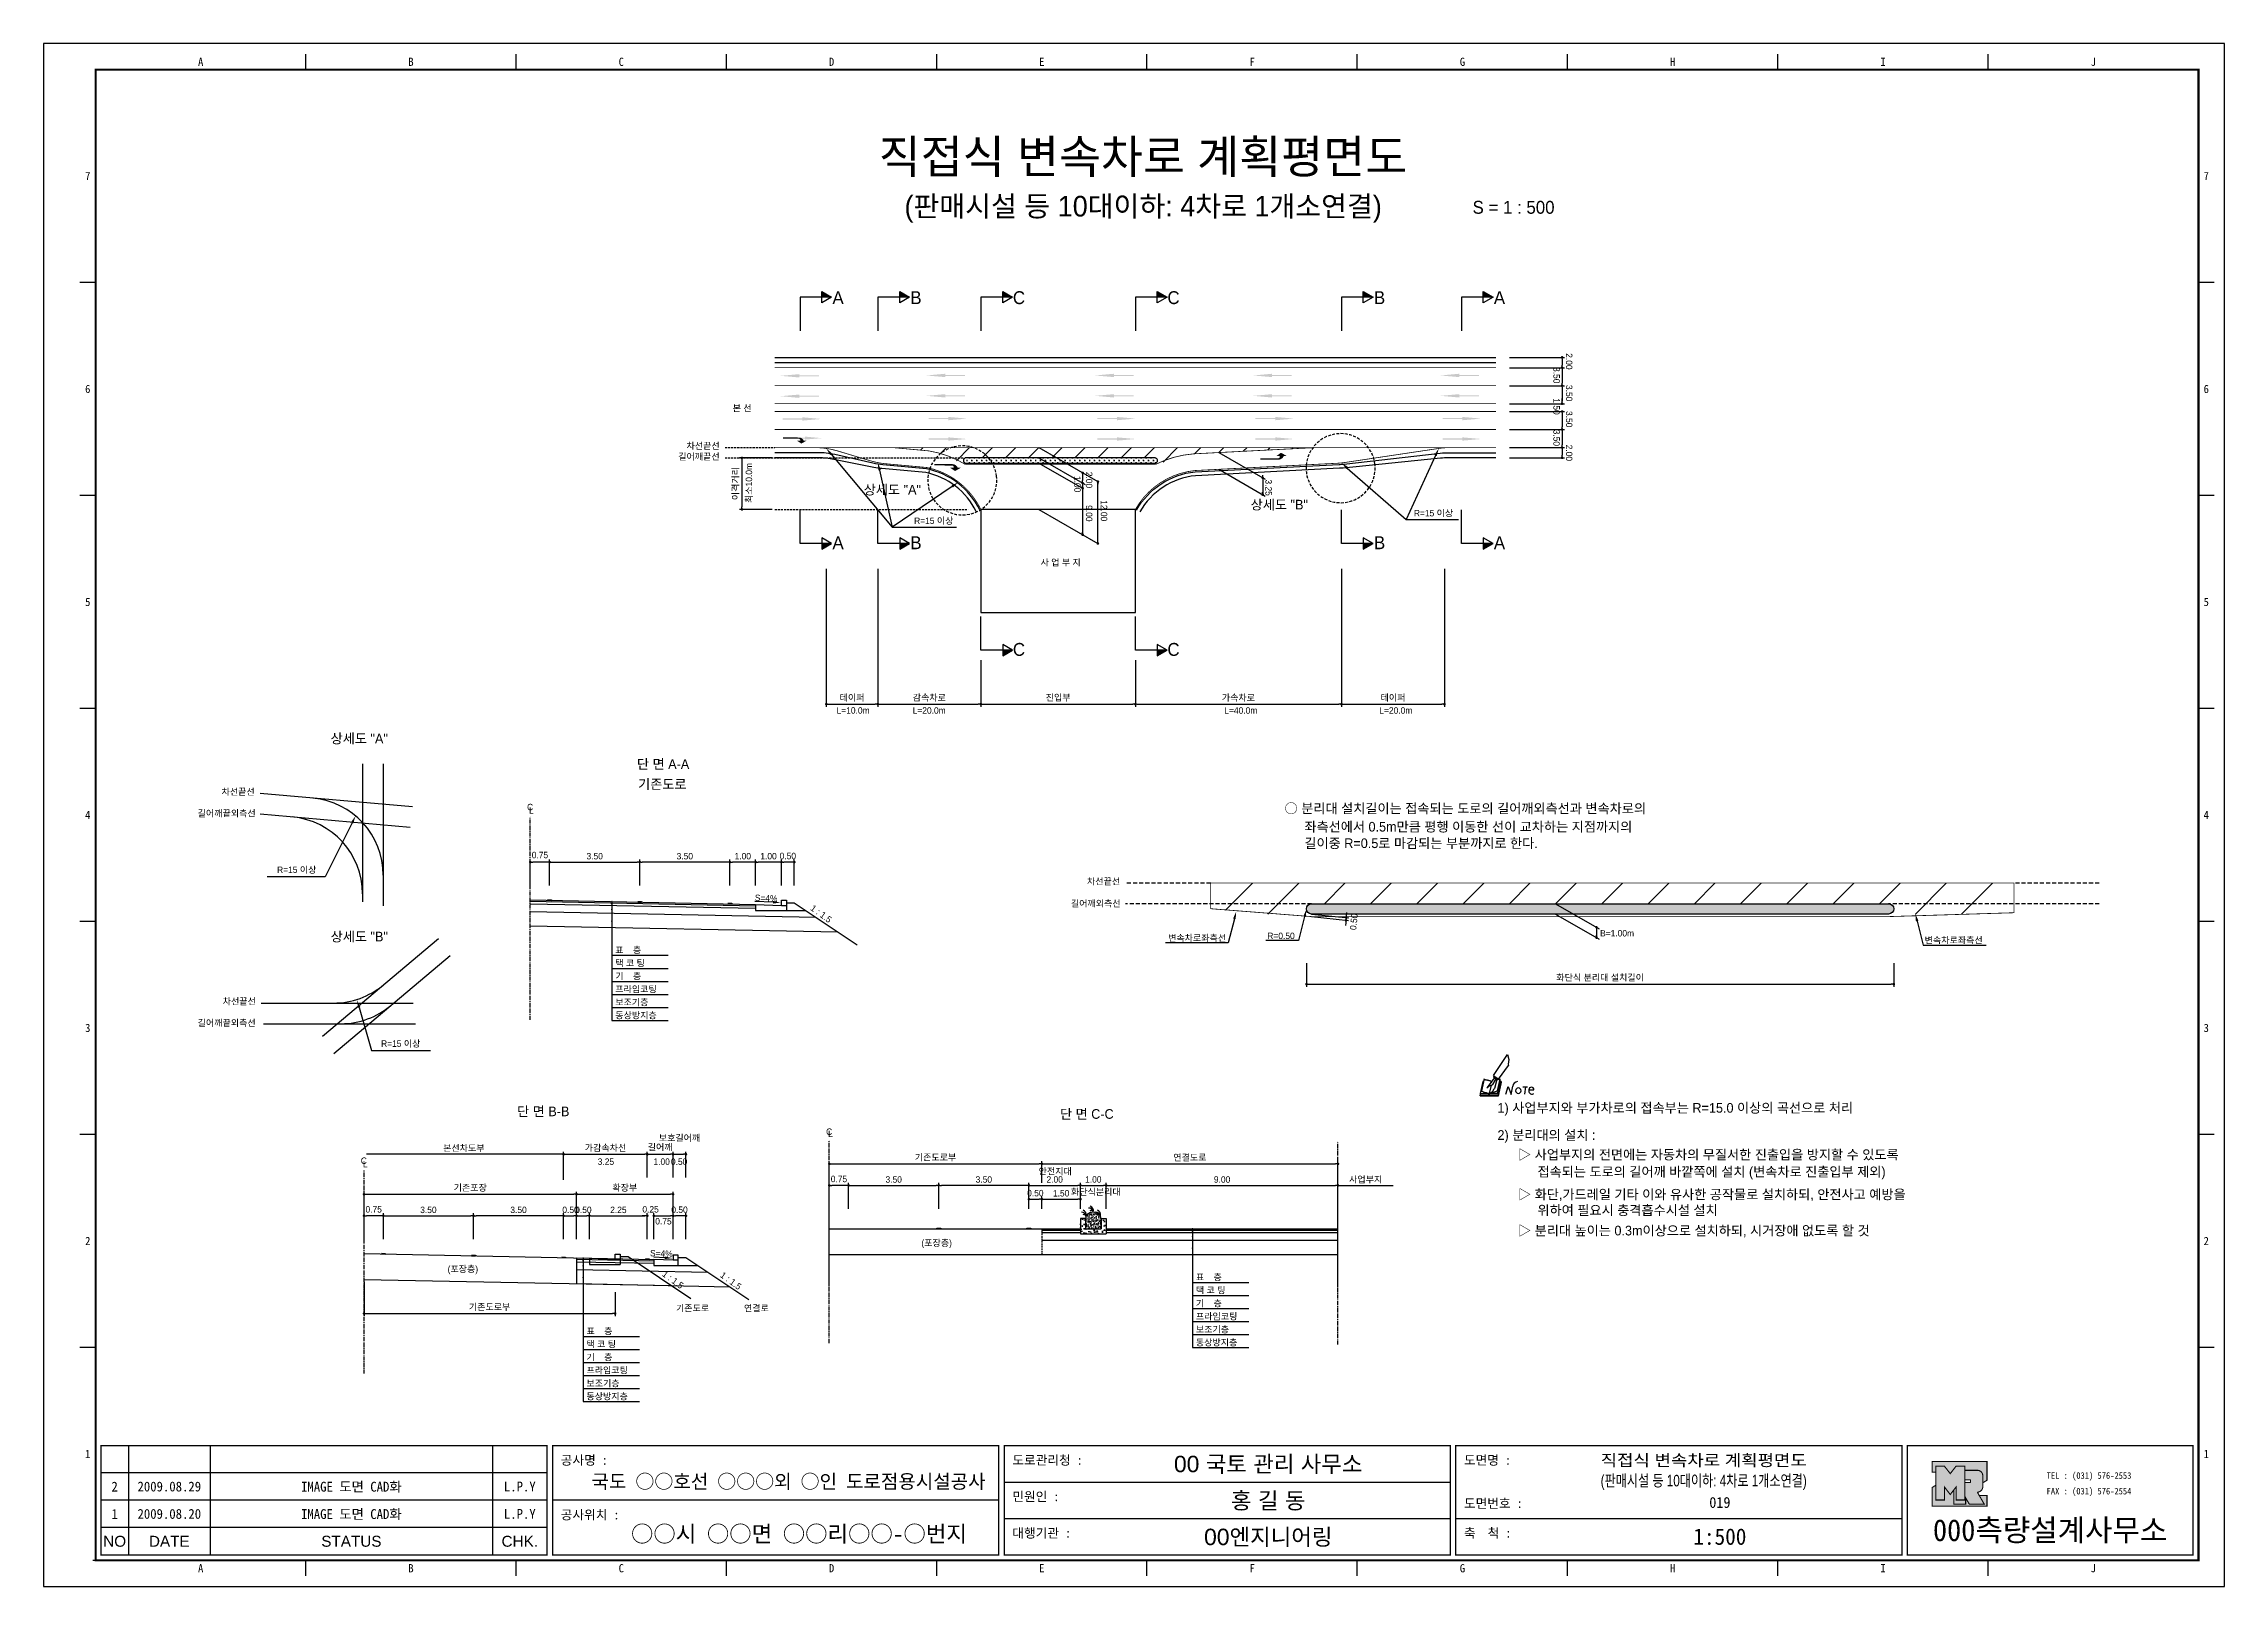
# Model space of a CAD drawing. Header units: millimetres. Extents: x 462 to 886, y -8 to 291.
import ezdxf
from ezdxf.enums import TextEntityAlignment as Align

# ---------------------------------------------------------------- set-up
doc = ezdxf.new("R2010")
doc.units = ezdxf.units.MM
doc.header["$LTSCALE"] = 0.25
doc.linetypes.add('CENTER', pattern=[50.8, 31.75, -6.35, 6.35, -6.35])
doc.linetypes.add('HIDDEN', pattern=[9.525, 6.35, -3.175])
for name, color, linetype in [('CC-GSTR-0004', 4, 'Continuous'), ('CM-LANE-0030', 30, 'Continuous'), ('CZ-DIMT-0002', 7, 'Continuous'), ('CZ-EXST-0002', 22, 'Continuous'), ('CZ-LIN1-0007', 7, 'Continuous'), ('CZ-LIN2-0003', 3, 'Continuous'), ('CZ-LINE-0001', 7, 'Continuous'), ('CZ-TEXT-BOX0', 7, 'Continuous'), ('TITLE', 7, 'Continuous')]:
    doc.layers.add(name, color=color, linetype=linetype)
doc.styles.add('견고딕', font='arial.ttf')
doc.styles.add('돋움', font='')
doc.styles.add('돋음체', font='')
doc.styles.get('돋움').set_extended_font_data('Dotum')
doc.styles.get('돋음체').set_extended_font_data('DotumChe')

msp = doc.modelspace()

# ---------------------------------------------------------------- texts
at = {"layer": 'CZ-DIMT-0002', "style": '돋움'}
for s, height, p in [('A', 2.5, (616.55, 241.91)), ('B', 2.5, (631.67, 241.91)), ('C', 2.5, (651.67, 241.91)), ('C', 2.5, (681.67, 241.91)), ('B', 2.5, (721.67, 241.91)), ('A', 2.5, (744.95, 241.91)), ('본 선', 1.25, (597.93, 220.45)), ('길어깨끝선', 1.25, (589.54, 211.06)), ('차선끝선', 1.25, (590.34, 213.16)), ('상세도 "A"', 1.875, (627.09, 204.64)), ('R=15 이상', 1.25, (635.13, 198.62)), ('상세도 "B"', 1.875, (702.21, 201.74)), ('R=15 이상', 1.25, (732.15, 200.1)), ('A', 2.5, (616.55, 194.35)), ('B', 2.5, (631.67, 194.35)), ('B', 2.5, (721.67, 194.35)), ('A', 2.5, (744.95, 194.35)), ('사 업 부 지', 1.25, (659.76, 190.53)), ('C', 2.5, (651.67, 173.65)), ('C', 2.5, (681.67, 173.65)), ('L=10.0m', 1.25, (619.47, 161.81)), ('L=20.0m', 1.25, (634.24, 161.81)), ('L=40.0m', 1.25, (694.74, 161.81)), ('L=20.0m', 1.25, (724.83, 161.81)), ('차선끝선', 1.25, (500.08, 146.03)), ('길어깨끝외측선', 1.25, (497.85, 141.84)), ('C', 1.25, (556.76, 143.06)), ('L', 1.25, (557.02, 142.4)), ('R=15 이상', 1.25, (511.46, 130.89)), ('차선끝선', 1.25, (668.09, 128.63)), ('차선끝선', 1.25, (500.31, 105.35)), ('길어깨끝외측선', 1.25, (497.85, 101.17)), ('R=15 이상', 1.25, (531.65, 97.15)), ('C', 1.25, (614.81, 80.06)), ('L', 1.25, (615.07, 79.66)), ('C', 1.25, (524.48, 74.43)), ('L', 1.25, (524.74, 73.77))]:
    msp.add_text(s, height=height, dxfattribs=at).set_placement(p, align=Align.MIDDLE_CENTER)
for s, rotation, p in [('2.00', 270, (757.86, 231.13)), ('3.50', 270, (755.42, 228.44)), ('3.50', 270, (757.86, 224.97)), ('1.50', 270, (755.42, 222.38)), ('3.50', 270, (755.42, 216.3)), ('3.50', 270, (757.86, 219.91)), ('2.00', 270, (757.86, 213.38)), ('최소10.0m', 90, (599.87, 202.06))]:
    msp.add_text(s, height=1.25, rotation=rotation, dxfattribs=at).set_placement(p)
for s, p in [('○ 분리대 설치길이는 접속되는 도로의 길어깨외측선과 변속차로의', (703.23, 142.8)), ('좌측선에서 0.5m만큼 평행 이동한 선이 교차하는 지점까지의', (707.08, 139.24)), ('길이중 R=0.5로 마감되는 부분까지로 한다.', (707.08, 136.04)), ('1) 사업부지와 부가차로의 접속부는 R=15.0 이상의 곡선으로 처리', (744.56, 84.68)), ('2) 분리대의 설치 :', (744.56, 79.41)), ('▷ 사업부지의 전면에는 자동차의 무질서한 진출입을 방지할 수 있도록', (748.55, 75.61)), ('접속되는 도로의 길어깨 바깥쪽에 설치 (변속차로 진출입부 제외)', (752.33, 72.29)), ('▷ 화단,가드레일 기타 이와 유사한 공작물로 설치하되, 안전사고 예방을', (748.55, 67.89)), ('위하여 필요시 충격흡수시설 설치', (752.33, 64.82)), ('▷ 분리대 높이는 0.3m이상으로 설치하되, 시거장애 없도록 할 것', (748.55, 60.87))]:
    msp.add_text(s, height=1.875, dxfattribs=at).set_placement(p, align=Align.MIDDLE_LEFT)
for s, rotation, p in [('S=4%', 357.7094, (602.59, 125.38)), ('1 : 1.5', 323.8881, (613.26, 122.35)), ('S=4%', 357.7094, (582.25, 56.42)), ('1 : 1.5', 323.8881, (584.49, 51.33)), ('1 : 1.5', 323.8881, (595.74, 51.13))]:
    msp.add_text(s, height=1.25, rotation=rotation, dxfattribs=at).set_placement(p, align=Align.MIDDLE_CENTER)
for s, p in [('길어깨외측선', (661.74, 123.72)), ('R=0.50', (699.88, 117.44)), ('B=1.00m', (764.49, 117.94)), ('표    층', (573.3, 114.68)), ('변속차로좌측선', (680.62, 117.01)), ('변속차로좌측선', (827.49, 116.59)), ('기    층', (573.3, 109.62)), ('택 코 팅', (573.3, 112.15)), ('프라임코팅', (573.3, 107.09)), ('보조기층', (573.3, 104.55)), ('동상방지층', (573.3, 102.02)), ('3.25', (569.89, 73.62)), ('1.00', (580.71, 73.62)), ('0.50', (584.1, 73.62)), ('안전지대', (655.48, 71.74)), ('화단식분리대', (661.75, 67.76)), ('사업부지', (715.76, 70.17)), ('(포장층)', (632.73, 57.85)), ('(포장층)', (540.75, 52.78)), ('표    층', (686.01, 51.2)), ('기존도로', (585.09, 45.18)), ('연결로', (598.28, 45.18)), ('기    층', (686.01, 46.13)), ('택 코 팅', (686.01, 48.67)), ('프라임코팅', (686.01, 43.6)), ('보조기층', (686.01, 41.07)), ('표    층', (567.7, 40.73)), ('택 코 팅', (567.7, 38.2)), ('동상방지층', (686.01, 38.54)), ('프라임코팅', (567.7, 33.14)), ('기    층', (567.7, 35.67)), ('보조기층', (567.7, 30.61)), ('동상방지층', (567.7, 28.08))]:
    msp.add_text(s, height=1.25, dxfattribs=at).set_placement(p)
at = {"layer": 'CZ-DIMT-0002', "char_height": 1.25, "attachment_point": 5, "style": '돋움'}
for s, insert, rotation in [('\\A1;2.00', (665.28, 206.53), 270), ('1.00', (663.02, 205.72), 270), ('3.25', (700.13, 205.04), 270), ('9.00', (665.28, 200.05), 270), ('12.00', (668.17, 200.56), 270), ('\\A1;0.50', (716.68, 120.79), 84.0289)]:
    msp.add_mtext(s, dxfattribs=dict(at, insert=insert, rotation=rotation))
at = {"layer": 'CZ-DIMT-0002', "insert": (543.9, 76.81), "char_height": 1.25, "attachment_point": 5, "style": '돋움'}
msp.add_mtext('본선차도부', dxfattribs=at)
at = {"layer": 'CZ-LINE-0001', "insert": (596.7, 205.82), "char_height": 1.25, "attachment_point": 5, "rotation": 90, "style": '돋움'}
msp.add_mtext('\\A1;이격거리', dxfattribs=at)
at = {"layer": 'CZ-LINE-0001', "char_height": 1.25, "attachment_point": 5, "style": '돋움'}
for s, insert in [('\\A1;테이퍼', (619.27, 164.23)), ('\\A1;감속차로', (634.27, 164.23)), ('\\A1;진입부', (659.27, 164.23)), ('\\A1;가속차로', (694.27, 164.23)), ('\\A1;테이퍼', (724.27, 164.23)), ('\\A1;0.75', (558.67, 133.74)), ('\\A1;3.50', (569.3, 133.52)), ('\\A1;3.50', (586.8, 133.52)), ('\\A1;1.00', (598.05, 133.52)), ('\\A1;1.00', (603.05, 133.52)), ('\\A1;0.50', (606.8, 133.55)), ('\\A1;화단식 분리대 설치길이', (764.49, 109.9)), ('\\A1;가감속차선', (571.4, 76.86)), ('\\A1;길어깨', (582.02, 76.99)), ('\\A1;보호길어깨', (585.77, 78.78)), ('\\A1;기존도로부', (635.47, 75.01)), ('\\A1;연결도로', (684.85, 75)), ('\\A1;기존포장', (545.15, 69.12)), ('\\A1;확장부', (575.15, 69.12)), ('\\A1;0.75', (616.72, 70.88)), ('\\A1;3.50', (627.35, 70.78)), ('\\A1;3.50', (644.85, 70.78)), ('\\A1;0.50', (654.85, 68.13)), ('\\A1;2.00', (658.6, 70.78)), ('\\A1;1.50', (659.85, 68.1)), ('\\A1;1.00', (666.1, 70.78)), ('\\A1;9.00', (691.1, 70.78)), ('\\A1;0.75', (526.4, 64.99)), ('\\A1;3.50', (537.02, 64.88)), ('\\A1;3.50', (554.52, 64.88)), ('\\A1;0.50', (564.61, 64.89)), ('\\A1;0.50', (567.11, 64.89)), ('\\A1;2.25', (573.9, 64.88)), ('\\A1;0.25', (580.15, 64.99)), ('\\A1;0.50', (585.77, 64.91)), ('\\A1;0.75', (582.65, 62.67)), ('\\A1;기존도로부', (548.9, 45.98))]:
    msp.add_mtext(s, dxfattribs=dict(at, insert=insert))
at = {"layer": 'CZ-TEXT-BOX0', "style": '돋움'}
for s, p in [('상세도 "A"', (523.59, 156.35)), ('단 면 A-A', (582.58, 151.39)), ('기존도로', (582.43, 147.49)), ('상세도 "B"', (523.6, 117.92)), ('단 면 B-B', (559.31, 84)), ('단 면 C-C', (664.84, 83.5))]:
    msp.add_text(s, height=1.875, dxfattribs=at).set_placement(p, align=Align.MIDDLE_CENTER)
at = {"layer": 'TITLE', "color": 3, "linetype": 'Continuous', "style": '돋음체'}
for s, p in [('A', (492.81, 287.68)), ('B', (533.64, 287.68)), ('C', (574.46, 287.68)), ('D', (615.29, 287.68)), ('E', (656.11, 287.68)), ('F', (696.93, 287.68)), ('G', (737.76, 287.68)), ('H', (778.58, 287.68)), ('I', (819.41, 287.68)), ('J', (860.23, 287.68)), ('7', (470.89, 265.51)), ('7', (882.16, 265.51)), ('6', (470.89, 224.18)), ('6', (882.16, 224.18)), ('5', (470.89, 182.85)), ('5', (882.16, 182.85)), ('4', (470.89, 141.52)), ('4', (882.16, 141.52)), ('3', (470.89, 100.19)), ('3', (882.16, 100.19)), ('2', (470.89, 58.86)), ('2', (882.16, 58.86)), ('1', (470.89, 17.53)), ('1', (882.16, 17.53)), ('A', (492.81, -4.65)), ('B', (533.64, -4.65)), ('C', (574.46, -4.65)), ('D', (615.29, -4.65)), ('E', (656.11, -4.65)), ('F', (696.93, -4.65)), ('G', (737.76, -4.65)), ('H', (778.58, -4.65)), ('I', (819.41, -4.65)), ('J', (860.23, -4.65))]:
    msp.add_text(s, height=1.59, dxfattribs=at).set_placement(p, align=Align.MIDDLE)
at = {"layer": 'TITLE', "style": '돋움'}
for s, height, p in [('직접식 변속차로 계획평면도', 6.5, (675.74, 269.29)), ('(판매시설 등 10대이하: 4차로 1개소연결)', 4, (675.78, 259.66))]:
    msp.add_text(s, height=height, dxfattribs=at).set_placement(p, align=Align.MIDDLE_CENTER)
msp.add_text('S = 1 : 500', height=2.5, dxfattribs=at).set_placement((739.73, 259.44), align=Align.MIDDLE_LEFT)
at = {"layer": 'TITLE', "style": '돋음체'}
for s, p in [('공사명 : ', (562.72, 15.43)), ('도로관리청 :', (650.39, 15.43)), ('도면명 :', (738.06, 15.43)), ('민원인 :', (650.39, 8.36)), ('도면번호 :', (738.06, 7.04)), ('공사위치 :', (562.72, 4.82)), ('대행기관 :', (650.39, 1.28)), ('축  척 :', (738.06, 1.28))]:
    msp.add_text(s, height=1.804, dxfattribs=at).set_placement(p)
at = {"layer": 'TITLE', "color": 7, "linetype": 'Continuous'}
for s, height, style, p in [('00 국토 관리 사무소', 3.1832, '견고딕', (700.06, 15.61)), ('국도 ○○호선 ○○○외 ○인 도로점용시설공사', 2.7, '돋음체', (606.94, 12.22)), ('홍 길 동', 3.183, '견고딕', (700.06, 8.53)), ('○○시 ○○면 ○○리○○-○번지', 3.1832, '돋음체', (608.96, 2.06)), ('00엔지니어링', 3.183, '견고딕', (700.06, 1.46))]:
    msp.add_text(s, height=height, dxfattribs=dict(at, style=style)).set_placement(p, align=Align.MIDDLE)
at = {"layer": 'TITLE', "style": '돋움'}
for s, width, p, p2 in [('직접식 변속차로 계획평면도', 1.010039, (764.6, 15.18), (804.6, 15.18)), ('(판매시설 등 10대이하: 4차로 1개소연결)', 0.682123, (764.6, 11.23), (804.6, 11.23))]:
    msp.add_text(s, height=2.25, dxfattribs=dict(at, width=width)).set_placement(p, p2, align=Align.FIT)
at = {"layer": 'TITLE', "color": 180, "style": '돋음체'}
for s, p in [('TEL : (031) 576-2553', (851.17, 12.7)), ('FAX : (031) 576-2554', (851.17, 9.67))]:
    msp.add_text(s, height=1.2733, dxfattribs=at).set_placement(p)
at = {"layer": 'TITLE', "color": 1, "linetype": 'Continuous', "style": '돋음체'}
msp.add_text('2', height=1.91, dxfattribs=at).set_placement((476.11, 11.19), align=Align.MIDDLE)
at = {"layer": 'TITLE', "linetype": 'Continuous'}
for s, height, style, p in [('2009.08.29', 1.91, '돋음체', (486.72, 11.19)), ('L.P.Y', 1.91, '돋음체', (554.76, 11.19)), ('019', 2.122, '돋음체', (787.74, 8.1)), ('1', 1.91, '돋음체', (476.11, 5.88)), ('2009.08.20', 1.91, '돋음체', (486.72, 5.88)), ('L.P.Y', 1.91, '돋음체', (554.76, 5.88)), ('NO', 2.122, '견고딕', (476.11, 0.58)), ('DATE', 2.122, '견고딕', (486.72, 0.58)), ('STATUS', 2.122, '견고딕', (522.07, 0.58)), ('CHK.', 2.122, '견고딕', (554.76, 0.58)), ('1:500', 3.183, '돋음체', (787.74, 1.46))]:
    msp.add_text(s, height=height, dxfattribs=dict(at, style=style)).set_placement(p, align=Align.MIDDLE)
at = {"layer": 'TITLE', "style": '돋음체'}
for p in [(522.07, 11.19), (522.07, 5.88)]:
    msp.add_text('IMAGE 도면 CAD화', height=1.9099, dxfattribs=at).set_placement(p, align=Align.MIDDLE)
at = {"layer": 'TITLE', "color": 180, "style": '돋음체'}
msp.add_text('000측량설계사무소', height=4.244, dxfattribs=at).set_placement((851.86, 0.61), align=Align.CENTER)

# ---------------------------------------------------------------- blocks, each defined once
blk = doc.blocks.new('note')
for p, q in [((0.85, 3.5), (3.53, 7.57)), ((1.8, 2.79), (3.74, 5.46)), ((3.53, 7.57), (3.8, 6.64)), ((3.8, 6.64), (3.69, 5.72)), ((3.69, 5.72), (3.74, 5.46)), ((-1.24, 2.36), (-1.77, 0)), ((-1.77, 0), (1.77, 0)), ((-1.77, 0), (-1.77, -0.3)), ((-1.53, 0.52), (-1.55, 0.54)), ((-1.01, 2.9), (-1.53, 0.52)), ((-1.48, 0.48), (-1.53, 0.52)), ((-1.43, 0.44), (-1.48, 0.48)), ((-1.38, 0.41), (-1.43, 0.44)), ((-1.33, 0.4), (-1.38, 0.41)), ((-1.27, 0.37), (-1.33, 0.4)), ((-1.22, 0.35), (-1.27, 0.37)), ((-1.13, 2.36), (-1.24, 2.36)), ((-1.17, 0.33), (-1.22, 0.35)), ((-1.12, 0.32), (-1.17, 0.33)), ((-1.02, 0.25), (-1.12, 0.32)), ((-0.97, 0.22), (-1.02, 0.25)), ((-1, 2.9), (-1.01, 2.9)), ((-0.98, 2.85), (-1, 2.9)), ((-0.95, 2.8), (-0.98, 2.85)), ((-0.93, 0.21), (-0.97, 0.22)), ((-0.9, 2.75), (-0.95, 2.8)), ((-0.88, 0.19), (-0.93, 0.21)), ((-0.85, 2.72), (-0.9, 2.75)), ((-0.8, 0.18), (-0.88, 0.19)), ((-0.79, 2.69), (-0.85, 2.72)), ((-0.75, 0.17), (-0.8, 0.18)), ((-0.74, 2.68), (-0.79, 2.69)), ((-0.7, 0.16), (-0.75, 0.17)), ((-0.69, 2.65), (-0.74, 2.68)), ((-0.64, 0.15), (-0.7, 0.16)), ((-0.64, 2.65), (-0.69, 2.65)), ((-0.59, 2.63), (-0.64, 2.65)), ((-0.58, 0.14), (-0.64, 0.15)), ((-0.54, 2.62), (-0.59, 2.63)), ((-0.53, 0.13), (-0.58, 0.14)), ((-0.48, 2.61), (-0.54, 2.62)), ((-0.48, 0.12), (-0.53, 0.13)), ((-0.43, 2.61), (-0.48, 2.61)), ((-0.43, 0.11), (-0.48, 0.12)), ((0.75, 2.77), (-0.46, 1.16)), ((0.37, 2.24), (-0.46, 1.16)), ((-0.46, 1.16), (-0.08, 1.47)), ((-0.38, 2.59), (-0.43, 2.61)), ((-0.38, 0.08), (-0.43, 0.11)), ((-0.33, 2.59), (-0.38, 2.59)), ((-0.29, 0.06), (-0.38, 0.08)), ((-0.27, 2.58), (-0.33, 2.59)), ((-0.23, 0.05), (-0.29, 0.06)), ((-0.22, 2.57), (-0.27, 2.58)), ((-0.16, 0.04), (-0.23, 0.05)), ((-0.17, 2.56), (-0.22, 2.57)), ((-0.12, 2.55), (-0.17, 2.56)), ((-0.11, 0.03), (-0.16, 0.04)), ((-0.07, 2.53), (-0.12, 2.55)), ((-0.04, 0.02), (-0.11, 0.03)), ((-0.08, 1.47), (0.72, 1.75)), ((-0.01, 2.51), (-0.07, 2.53)), ((-0.05, -0.3), (-0.05, 0)), ((0, 0), (-0.04, 0.02)), ((0.04, 2.5), (-0.01, 2.51)), ((0.37, 1.63), (0, 0)), ((0, 0), (1.6, 0.53)), ((0, 0), (1.65, 0.18)), ((0, 0.01), (0.06, 0.04)), ((0, -0.3), (0, 0)), ((0.09, 2.48), (0.04, 2.5)), ((0.05, -0.3), (0.05, 0)), ((0.06, 0.04), (0.11, 0.07)), ((0.14, 2.48), (0.09, 2.48)), ((0.11, 0.07), (0.16, 0.09)), ((0.2, 2.47), (0.14, 2.48)), ((0.16, 0.09), (0.21, 0.12)), ((0.26, 2.43), (0.18, 2.46)), ((0.21, 0.12), (0.27, 0.14)), ((0.34, 2.4), (0.26, 2.43)), ((0.27, 0.14), (0.36, 0.19)), ((0.45, 2.37), (0.34, 2.4)), ((0.36, 0.19), (0.41, 0.22)), ((0.41, 0.22), (0.46, 0.27)), ((0.46, 0.27), (0.51, 0.3)), ((0.51, 0.3), (0.56, 0.34)), ((0.56, 0.34), (0.6, 0.4)), ((0.6, 0.4), (0.64, 0.45)), ((0.64, 0.45), (0.67, 0.51)), ((0.67, 0.51), (0.74, 0.58)), ((0.72, 1.75), (1.16, 2.53)), ((0.74, 0.58), (0.79, 0.63)), ((1, 3.1), (0.75, 2.77)), ((0.79, 0.63), (0.83, 0.68)), ((0.83, 0.68), (0.86, 0.73)), ((0.85, 3.5), (1.8, 2.79)), ((1, 3.4), (0.85, 3.21)), ((0.85, 3.21), (1.52, 2.71)), ((0.86, 0.73), (0.89, 0.79)), ((0.89, 0.84), (0.92, 0.89)), ((0.89, 0.79), (0.89, 0.84)), ((0.92, 0.89), (0.96, 0.95)), ((0.96, 0.95), (1.01, 0.97)), ((1.47, 2.74), (1.01, 0.97)), ((1.16, 2.53), (1.37, 2.82)), ((2.13, 2.84), (1.44, 2.63)), ((1.52, 2.71), (1.66, 2.9)), ((1.6, 0.53), (2.13, 2.84)), ((1.65, 0.18), (2.19, 2.48)), ((1.77, 0), (2.3, 2.36)), ((1.77, -0.3), (2.3, 2.07)), ((1.77, -0.38), (2.3, 1.99)), ((1.77, -0.44), (2.3, 1.93)), ((1.77, 0), (1.77, -0.3)), ((2.19, 2.48), (2.04, 2.47)), ((2.3, 2.36), (2.16, 2.36)), ((2.3, 2.36), (2.3, 2.07)), ((3.21, -0.08), (3.68, 1.4)), ((3.68, 1.4), (4.26, -0.14)), ((4.26, -0.14), (4.56, 1.44)), ((6.55, 1.34), (7.46, 1.34)), ((7.01, 1.34), (6.87, -0.11)), ((7.71, 0.77), (7.71, 0.55)), ((7.71, 0.77), (8.67, 0.77)), ((-1.77, -0.3), (1.77, -0.3)), ((-1.77, -0.43), (-1.77, -0.3)), ((-1.77, -0.37), (1.77, -0.37)), ((-1.77, -0.43), (1.77, -0.43))]:
    blk.add_line(p, q)
for centre, major_axis, start_param, end_param in [((0.4, 2.31), (0.0702, 0.0702), 3.283946, 6.425539), ((5.68, 1.23), (-0.806, 0.806), -0.591174, 0.597824), ((5.66, 0.58), (-0.378, 0.378), 3.926991, 10.210176), ((8.3, 0.49), (0.422, 0.422), 2.265602, 4.634911), ((8.19, 0.77), (-0.342, 0.342), 3.926991, 7.068583)]:
    blk.add_ellipse(centre, major_axis=major_axis, ratio=1, start_param=start_param, end_param=end_param)
blk = doc.blocks.new('_Dot')
at = {"color": 0, "linetype": 'ByBlock', "lineweight": -2}
blk.add_line((-0.5, 0), (-1, 0), dxfattribs=at)
at = {"color": 0, "linetype": 'ByBlock', "const_width": 0.5}
blk.add_lwpolyline([(-0.25, 0, 1), (0.25, 0, 1)], format="xyb", close=True, dxfattribs=at)

# ---------------------------------------------------------------- hatches: boundary and pattern name
at = {"layer": 'CM-LANE-0030'}
h = msp.add_hatch(dxfattribs=at)
h.set_pattern_fill('ANSI31', color=256, style=0)
h.set_pattern_definition([(45, (528.5902, -372.115), (-2.245064, 2.245064), [])])
h.paths.add_polyline_path([(678.09, 210.82, -0.776608), (678.33, 209.88, 0.001693), (678.22, 209.82), (679.3, 209.82, -0.090294), (685.59, 211.6), (709.34, 212.82), (627.14, 212.82), (634.2, 212.17, -0.09034), (640.3, 209.82), (641.23, 209.82, 0.001985), (641.1, 209.9, -0.744307), (641.38, 210.82)])
at = {"layer": 'CZ-EXST-0002'}
h = msp.add_hatch(dxfattribs=at)
h.set_pattern_fill('AR-SAND', color=256, scale=0.01, style=0)
h.set_pattern_definition([(37.5, (-444.51867, 3544.07884), (-0.016000313, 0.489413237), [0, -0.38608, 0, -0.4318, 0, -0.41275]), (7.5, (-444.5187, 3544.07884), (0.44952328, 0.7168251), [0, -0.20828, 0, -0.34798, 0, -0.13335]), (327.5, (-444.8311, 3544.07884), (0.79099237, 0.001437185), [0, -0.127, 0, -0.4572, 0, -0.5969]), (317.5, (-444.8311, 3544.07884), (0.76355645, 0.22292932), [0, -0.0635, 0, -0.29972, 0, -0.3429])])
edge = h.paths.add_edge_path()
edge.add_ellipse((666.1, 63.23), major_axis=(-1.5, 0), ratio=0.829212, start_angle=180, end_angle=360)
edge.add_line((664.6, 63.23), (664.6, 61.23))
edge.add_line((664.6, 61.23), (667.6, 61.23))
edge.add_line((667.6, 61.23), (667.6, 63.23))
h = msp.add_hatch(dxfattribs=at)
h.set_pattern_fill('AR-CONC', color=256, scale=0.01, style=0)
h.set_pattern_definition([(50, (-444.5187, 3544.0788), (1.8218467, -0.15939086), [0.1905, -2.0955]), (355, (-444.5187, 3544.0788), (-0.3524283, 1.9105664), [0.1524, -1.6764]), (100.451, (-444.3668, 3544.0656), (1.469425, 1.7511669), [0.1619, -1.7809]), (46.1842, (-444.5187, 3544.5868), (2.7107904, -0.4204233), [0.28575, -3.14325]), (96.6356, (-444.2928, 3544.5518), (2.3740423, 2.4742556), [0.24285, -2.67135]), (351.184, (-444.5187, 3544.5868), (2.374046, 2.4742512), [0.2286, -2.5146]), (21, (-444.2647, 3544.4598), (1.5161488, -1.0226552), [0.1905, -2.0955]), (326, (-444.2647, 3544.4598), (0.6180203, 1.8418797), [0.1524, -1.6764]), (71.4514, (-444.1383, 3544.3746), (2.1341649, 0.8192286), [0.1619, -1.7809]), (37.5, (-444.5187, 3544.07884), (0.03088603, 0.84555039), [0, -1.65608, 0, -1.7018, 0, -1.68275]), (7.5, (-444.5187, 3544.0788), (0.66819663, 1.00180575), [0, -0.97028, 0, -1.61798, 0, -0.64135]), (327.5, (-445.0851, 3544.07884), (1.35590595, -0.05728744), [0, -0.635, 0, -1.9812, 0, -2.6289]), (317.5, (-445.3391, 3544.0788), (1.4812918, 0.2542649), [0, -0.8255, 0, -1.31572, 0, -1.8669])])
h.paths.add_polyline_path([(668.6, 60.23), (668.6, 63.23), (667.6, 63.23), (667.6, 61.23), (664.6, 61.23), (664.6, 63.23), (663.6, 63.23), (663.6, 60.23)])
at = {"layer": 'CZ-LIN1-0007'}
for points in [[(609.03, 227.07), (609.03, 226.85), (612.85, 226.85), (612.85, 226.64), (609.03, 226.64), (609.03, 226.42), (605.38, 226.74)], [(637.35, 227.14), (637.35, 226.92), (641.17, 226.92), (641.17, 226.71), (637.35, 226.71), (637.35, 226.49), (633.7, 226.81)], [(670.1, 227.14), (670.1, 226.92), (673.92, 226.92), (673.92, 226.71), (670.1, 226.71), (670.1, 226.49), (666.45, 226.81)], [(700.8, 227.14), (700.8, 226.92), (704.62, 226.92), (704.62, 226.71), (700.8, 226.71), (700.8, 226.49), (697.15, 226.81)], [(737.13, 227.14), (737.13, 226.92), (740.95, 226.92), (740.95, 226.71), (737.13, 226.71), (737.13, 226.49), (733.48, 226.81)], [(609.03, 223.11), (609.03, 222.89), (612.85, 222.89), (612.85, 222.68), (609.03, 222.68), (609.03, 222.46), (605.38, 222.79)], [(637.35, 223.18), (637.35, 222.96), (641.17, 222.96), (641.17, 222.75), (637.35, 222.75), (637.35, 222.53), (633.7, 222.86)], [(670.1, 223.18), (670.1, 222.96), (673.92, 222.96), (673.92, 222.75), (670.1, 222.75), (670.1, 222.53), (666.45, 222.86)], [(700.8, 223.18), (700.8, 222.96), (704.62, 222.96), (704.62, 222.75), (700.8, 222.75), (700.8, 222.53), (697.15, 222.86)], [(737.13, 223.18), (737.13, 222.96), (740.95, 222.96), (740.95, 222.75), (737.13, 222.75), (737.13, 222.53), (733.48, 222.86)], [(609.63, 218.69), (609.63, 218.48), (605.81, 218.48), (605.81, 218.26), (609.63, 218.26), (609.63, 218.05), (613.28, 218.37)], [(637.95, 218.76), (637.95, 218.55), (634.13, 218.55), (634.13, 218.33), (637.95, 218.33), (637.95, 218.12), (641.6, 218.44)], [(670.7, 218.76), (670.7, 218.55), (666.88, 218.55), (666.88, 218.33), (670.7, 218.33), (670.7, 218.12), (674.35, 218.44)], [(701.41, 218.76), (701.41, 218.55), (697.58, 218.55), (697.58, 218.33), (701.41, 218.33), (701.41, 218.12), (705.06, 218.44)], [(737.74, 218.76), (737.74, 218.55), (733.91, 218.55), (733.91, 218.33), (737.74, 218.33), (737.74, 218.12), (741.39, 218.44)], [(608.99, 214.77, -0.267976), (609.9, 214.16), (610.45, 214.17), (609.42, 213.59), (608.59, 214.16), (609.2, 214.16, 0.504994), (608.93, 214.53), (605.88, 214.55), (605.88, 214.79)], [(610.12, 214.94), (610.12, 214.75), (606.69, 214.75), (606.69, 214.56), (610.12, 214.56), (610.12, 214.37), (613.39, 214.65)], [(637.95, 214.8), (637.95, 214.59), (634.13, 214.59), (634.13, 214.37), (637.95, 214.37), (637.95, 214.16), (641.6, 214.48)], [(670.7, 214.8), (670.7, 214.59), (666.88, 214.59), (666.88, 214.37), (670.7, 214.37), (670.7, 214.16), (674.35, 214.48)], [(701.41, 214.8), (701.41, 214.59), (697.58, 214.59), (697.58, 214.37), (701.41, 214.37), (701.41, 214.16), (705.06, 214.48)], [(702.05, 210.46, 0.267976), (703.08, 211.15), (703.71, 211.15), (702.54, 211.81), (701.6, 211.16), (702.29, 211.15, -0.504994), (701.98, 210.74), (698.52, 210.72), (698.52, 210.44)], [(737.74, 214.8), (737.74, 214.59), (733.91, 214.59), (733.91, 214.37), (737.74, 214.37), (737.74, 214.16), (741.39, 214.48)], [(638.76, 209.61, -0.267976), (639.79, 208.92), (640.42, 208.92), (639.25, 208.26), (638.31, 208.91), (639, 208.92, 0.504994), (638.69, 209.33), (635.23, 209.35), (635.23, 209.63)], [(560.92, 124.95), (560.92, 125.08), (560.17, 125.09), (560.17, 124.97)], [(578.42, 124.6), (578.42, 124.73), (577.67, 124.74), (577.67, 124.62)], [(595.92, 124.25), (595.92, 124.38), (595.17, 124.39), (595.17, 124.27)], [(636.47, 61.23), (636.47, 61.36), (635.72, 61.36), (635.72, 61.23)], [(653.97, 61.23), (653.97, 61.36), (653.22, 61.36), (653.22, 61.23)], [(528.65, 56.32), (528.65, 56.44), (527.9, 56.46), (527.9, 56.33)], [(546.15, 55.97), (546.15, 56.09), (545.4, 56.11), (545.4, 55.98)], [(563.65, 55.62), (563.65, 55.74), (562.9, 55.76), (562.9, 55.63)], [(579.9, 55.29), (579.9, 55.42), (579.15, 55.43), (579.15, 55.31)]]:
    msp.add_hatch(color=256, dxfattribs=at).paths.add_polyline_path(points)
at = {"layer": 'CZ-LIN2-0003'}
h = msp.add_hatch(dxfattribs=at)
h.set_pattern_fill('CROSS', color=256, scale=0.075, style=0)
h.set_pattern_definition([(0, (528.59023, -372.1151), (0.47625, 0.47625), [0.238125, -0.714375]), (90, (528.7093, -372.23415), (-0.47625, 0.47625), [0.238125, -0.714375])])
h.paths.add_polyline_path([(641.38, 210.82, 1), (641.38, 209.82), (678.09, 209.82, 1), (678.09, 210.82)])
h = msp.add_hatch(dxfattribs=at)
h.set_pattern_fill('CROSS', color=256, scale=0.15, style=0)
h.set_pattern_definition([(0, (395.8359, 608.4253), (0.9525, 0.9525), [0.47625, -1.42875]), (90, (396.0741, 608.1872), (-0.9525, 0.9525), [0.47625, -1.42875])])
h.paths.add_polyline_path([(820.5, 124.3), (708.48, 124.3, 1), (708.48, 122.3), (820.5, 122.3, 1)])
at = {"layer": 'CZ-LINE-0001'}
for points in [[(613.4, 243.09), (613.4, 241.99), (615.3, 241.99)], [(628.51, 243.09), (628.51, 241.99), (630.42, 241.99)], [(648.51, 243.09), (648.51, 241.99), (650.42, 241.99)], [(678.51, 243.09), (678.51, 241.99), (680.42, 241.99)], [(718.51, 243.09), (718.51, 241.99), (720.42, 241.99)], [(741.79, 243.09), (741.79, 241.99), (743.7, 241.99)], [(615.3, 194.21), (613.4, 194.21), (613.4, 193.12)], [(630.42, 194.21), (628.51, 194.21), (628.51, 193.12)], [(720.42, 194.21), (718.51, 194.21), (718.51, 193.12)], [(743.7, 194.21), (741.79, 194.21), (741.79, 193.12)], [(650.42, 173.52), (648.51, 173.52), (648.51, 172.42)], [(680.42, 173.52), (678.51, 173.52), (678.51, 172.42)]]:
    msp.add_hatch(color=256, dxfattribs=at).paths.add_polyline_path(points)
at = {"layer": 'TITLE', "ltscale": 150}
h = msp.add_hatch(color=8, dxfattribs=at)
edge = h.paths.add_edge_path()
edge.add_line((839.6, 16.06), (828.93, 16.06))
edge.add_line((828.93, 16.06), (828.93, 13.98))
edge.add_line((828.93, 13.98), (829.64, 13.98))
edge.add_line((829.64, 13.98), (829.64, 15.15))
edge.add_line((829.64, 15.15), (831.33, 15.15))
edge.add_line((831.33, 15.15), (832.46, 13.7))
edge.add_line((832.46, 13.7), (833.59, 15.15))
edge.add_line((833.59, 15.15), (835.28, 15.15))
edge.add_line((835.28, 15.15), (835.28, 14.35))
edge.add_line((835.28, 14.35), (837.72, 14.35))
edge.add_arc((837.72, 13.29), 1.07, 0, 90, ccw=False)
edge.add_line((838.78, 13.29), (838.78, 11.92))
edge.add_line((838.78, 11.92), (839.6, 12.43))
edge.add_line((839.6, 12.43), (839.6, 16.06))
h.paths.add_polyline_path([(833.14, 10.53), (832.46, 9.65), (831.33, 11.11), (831.33, 8.59), (829.64, 8.59), (829.64, 11.44), (828.93, 11), (828.93, 7.37), (839.6, 7.37), (839.6, 9.45), (838.1, 9.45), (839.05, 7.8), (836.15, 7.8), (835.45, 9.01), (835.45, 7.8), (833.14, 7.8)])
msp.add_hatch(color=5, dxfattribs=at).paths.add_polyline_path([(835.28, 15.15), (833.59, 15.15), (832.46, 13.7), (831.33, 15.15), (829.64, 15.15), (829.64, 8.59), (831.33, 8.59), (831.33, 11.11), (832.46, 9.65), (833.59, 11.11), (833.59, 8.59), (835.28, 8.59)])
h = msp.add_hatch(color=161, dxfattribs=at)
edge = h.paths.add_edge_path()
edge.add_arc((837.72, 13.29), 1.07, 360, 450)
edge.add_line((837.72, 14.35), (835.28, 14.35))
edge.add_line((835.28, 14.35), (835.28, 12.5))
edge.add_line((835.28, 12.5), (836.27, 12.5))
edge.add_arc((836.27, 12.39), 0.113, 0, 90, ccw=False)
edge.add_line((836.39, 12.39), (836.39, 12.08))
edge.add_arc((836.27, 12.08), 0.113, 270, 360, ccw=False)
edge.add_line((836.27, 11.97), (835.28, 11.97))
edge.add_line((835.28, 11.97), (835.28, 8.59))
edge.add_line((835.28, 8.59), (833.59, 8.59))
edge.add_line((833.59, 8.59), (833.59, 11.11))
edge.add_line((833.59, 11.11), (833.14, 10.53))
edge.add_line((833.14, 10.53), (833.14, 7.8))
edge.add_line((833.14, 7.8), (835.45, 7.8))
edge.add_line((835.45, 7.8), (835.45, 9.01))
edge.add_line((835.45, 9.01), (836.15, 7.8))
edge.add_line((836.15, 7.8), (839.05, 7.8))
edge.add_line((839.05, 7.8), (837.72, 10.11))
edge.add_arc((837.72, 11.18), 1.07, 270, 360)
edge.add_line((838.78, 11.18), (838.78, 13.29))

# ---------------------------------------------------------------- linework, layer by layer
at = {"color": 0, "linetype": 'ByBlock', "lineweight": -2}
for p, q in [((757.1, 230.07), (757.1, 229.82)), ((757.1, 228.57), (757.1, 228.82)), ((757.1, 228.07), (757.1, 227.82)), ((757.1, 225.07), (757.1, 225.32)), ((757.1, 224.57), (757.1, 224.32)), ((757.1, 221.57), (757.1, 221.82)), ((757.1, 221.57), (757.1, 221.82)), ((757.1, 219.57), (757.1, 219.32)), ((757.1, 219.57), (757.1, 219.32)), ((757.1, 216.57), (757.1, 216.82)), ((757.1, 216.07), (757.1, 215.82)), ((757.1, 213.07), (757.1, 213.32)), ((757.1, 212.57), (757.1, 212.32)), ((664.03, 207.66), (664.03, 207.41)), ((757.1, 211.07), (757.1, 211.32)), ((664.03, 206.16), (664.03, 206.41)), ((664.03, 205.66), (664.03, 205.41)), ((664.03, 205.16), (664.03, 205.41)), ((666.99, 205.96), (666.99, 205.71)), ((698.97, 203.94), (698.97, 204.19)), ((698.98, 207.19), (698.98, 207.44)), ((698.98, 206.69), (698.98, 206.44)), ((664.03, 196.16), (664.03, 196.41)), ((666.99, 194.46), (666.99, 194.71)), ((715.13, 120.85), (715.11, 120.6)), ((715.24, 121.84), (715.26, 122.08)), ((763.79, 119.46), (763.79, 119.21)), ((763.79, 117.96), (763.79, 118.21)), ((563.02, 75.67), (562.77, 75.67)), ((713.85, 69.64), (714.1, 69.64))]:
    msp.add_line(p, q, dxfattribs=at)
at = {"color": 0, "linetype": 'ByBlock', "const_width": 0.25}
for points in [[(757.1, 230.2, 1), (757.1, 230.45, 1)], [(757.1, 228.2, 1), (757.1, 228.45, 1)], [(757.1, 228.45, 1), (757.1, 228.2, 1)], [(757.1, 224.7, 1), (757.1, 224.95, 1)], [(757.1, 224.95, 1), (757.1, 224.7, 1)], [(757.1, 221.45, 1), (757.1, 221.2, 1)], [(757.1, 221.45, 1), (757.1, 221.2, 1)], [(757.1, 219.7, 1), (757.1, 219.95, 1)], [(757.1, 219.7, 1), (757.1, 219.95, 1)], [(757.1, 216.2, 1), (757.1, 216.45, 1)], [(757.1, 216.45, 1), (757.1, 216.2, 1)], [(757.1, 212.95, 1), (757.1, 212.7, 1)], [(757.1, 212.7, 1), (757.1, 212.95, 1)], [(664.03, 207.79, 1), (664.03, 208.04, 1)], [(757.1, 210.95, 1), (757.1, 210.7, 1)], [(664.03, 205.79, 1), (664.03, 206.04, 1)], [(664.03, 206.04, 1), (664.03, 205.79, 1)], [(664.03, 205.04, 1), (664.03, 204.79, 1)], [(666.99, 206.08, 1), (666.99, 206.33, 1)], [(698.97, 203.82, 1), (698.97, 203.57, 1)], [(698.98, 207.07, 1), (698.98, 206.82, 1)], [(698.98, 206.82, 1), (698.98, 207.07, 1)], [(664.03, 196.04, 1), (664.03, 195.79, 1)], [(666.99, 194.33, 1), (666.99, 194.08, 1)], [(715.15, 120.97, 1), (715.17, 121.22, 1)], [(715.22, 121.71, 1), (715.2, 121.46, 1)], [(763.79, 119.59, 1), (763.79, 119.84, 1)], [(763.79, 117.84, 1), (763.79, 117.59, 1)], [(563.15, 75.67, 1), (563.4, 75.67, 1)], [(713.72, 69.64, 1), (713.47, 69.64, 1)]]:
    msp.add_lwpolyline(points, format="xyb", close=True, dxfattribs=at)
at = {"layer": 'CC-GSTR-0004'}
for p, q in [((600.55, 124.16), (600.55, 122.96)), ((600.55, 124.16), (605.55, 123.96)), ((600.55, 122.96), (606.55, 122.96)), ((605.55, 123.96), (605.55, 124.96)), ((605.55, 124.96), (606.55, 124.96)), ((605.55, 123.96), (606.55, 123.96)), ((606.55, 124.96), (606.55, 122.96))]:
    msp.add_line(p, q, dxfattribs=at)
for points in [[(604.27, 230.32), (744.27, 230.32)], [(604.27, 229.32), (744.27, 229.32)], [(585.52, 55.12), (584.52, 55.12), (580.77, 55.27), (580.77, 54.12), (585.52, 54.12), (585.52, 56.12), (584.52, 56.12), (584.52, 55.12)]]:
    msp.add_lwpolyline(points, dxfattribs=at)
for points in [[(644.05, 200.71, 0.233747), (633.7, 208.7), (625.24, 209.48, -0.032443), (623.32, 209.78), (615.9, 211.45, 0.05541), (612.61, 211.82), (604.27, 211.82)], [(674.49, 200.7, -0.243536), (685.85, 208.11), (713.82, 209.55), (713.82, 209.55, 0.015148), (714.73, 209.62), (714.73, 209.62), (733.44, 211.73), (733.44, 211.73, -0.028019), (735.12, 211.82), (744.27, 211.82)], [(643.38, 200.38, 0.233003), (633.59, 207.96), (625.07, 208.74), (625.07, 208.74, -0.026535), (623.49, 208.97), (623.49, 208.97), (615.73, 210.53), (615.73, 210.53, 0.049491), (612.79, 210.82), (604.27, 210.82)], [(744.27, 210.82), (735.02, 210.82), (735.02, 210.82, 0.024939), (733.53, 210.75), (733.53, 210.75), (714.63, 208.85), (714.63, 208.85, -0.012069), (713.91, 208.8), (713.91, 208.8), (685.91, 207.36, 0.243196), (675.14, 200.33)]]:
    msp.add_lwpolyline(points, format="xyb", dxfattribs=at)
at = {"layer": 'CM-LANE-0030'}
for p, q in [((691.73, 123.04), (696.99, 128.3)), ((699.97, 122.3), (705.97, 128.3)), ((710.95, 124.3), (714.95, 128.3)), ((719.93, 124.3), (723.93, 128.3)), ((728.91, 124.3), (732.91, 128.3)), ((737.89, 124.3), (741.89, 128.3)), ((746.87, 124.3), (750.87, 128.3)), ((755.85, 124.3), (759.85, 128.3)), ((764.83, 124.3), (768.83, 128.3)), ((773.81, 124.3), (777.81, 128.3)), ((782.79, 124.3), (786.79, 128.3)), ((791.77, 124.3), (795.77, 128.3)), ((800.75, 124.3), (804.75, 128.3)), ((809.73, 124.3), (813.73, 128.3)), ((818.71, 124.3), (822.71, 128.3)), ((825.69, 122.3), (831.69, 128.3)), ((834.67, 122.3), (840.67, 128.3))]:
    msp.add_line(p, q, dxfattribs=at)
at = {"layer": 'CM-LANE-0030', "const_width": 0.15}
for points in [[(604.27, 221.32), (744.27, 221.32)], [(604.27, 219.82), (744.27, 219.82)]]:
    msp.add_lwpolyline(points, dxfattribs=at)
msp.add_lwpolyline([(709.34, 212.82), (627.14, 212.82), (634.2, 212.17, -0.095329), (641.23, 209.57), (678.22, 209.57, -0.097327), (685.59, 211.6)], format="xyb", close=True, dxfattribs=at)
msp.add_lwpolyline([(688.89, 123.33), (708.48, 121.8), (820.5, 121.8), (844.84, 122.55), (844.84, 128.3), (688.89, 128.3)], close=True, dxfattribs=at)
at = {"layer": 'CZ-EXST-0002'}
for p, q in [((524.25, 151.44), (524.25, 124.66)), ((528.23, 151.44), (528.23, 123.92)), ((533.95, 143.07), (504.35, 145.7)), ((533.46, 139.1), (504.35, 141.68)), ((516.46, 98.59), (539.01, 117.58)), ((518.67, 95.22), (541.27, 114.25)), ((504.58, 105.02), (534.06, 105.02)), ((505, 101.02), (534.54, 101.02)), ((614.85, 61.23), (656.1, 61.23)), ((524.52, 56.4), (568.27, 55.52)), ((568.27, 55.52), (568.27, 54.32)), ((568.27, 55.52), (573.27, 55.32)), ((573.27, 55.32), (573.27, 56.32)), ((573.27, 56.32), (574.27, 56.32)), ((573.27, 55.32), (574.27, 55.32)), ((574.27, 56.32), (574.27, 54.32)), ((574.27, 55.82), (575.77, 55.82)), ((575.77, 55.82), (587.97, 47.69)), ((614.85, 56.23), (656.1, 56.23)), ((524.52, 51.4), (584.2, 50.21)), ((568.27, 54.32), (574.27, 54.32))]:
    msp.add_line(p, q, dxfattribs=at)
at = {"layer": 'CZ-LIN1-0007'}
for p, q in [((560.17, 125.09), (560.92, 125.08)), ((560.17, 124.97), (560.92, 124.95)), ((560.92, 125.08), (560.92, 124.95)), ((577.67, 124.74), (578.42, 124.73)), ((577.67, 124.62), (578.42, 124.6)), ((578.42, 124.73), (578.42, 124.6)), ((595.17, 124.39), (595.92, 124.38)), ((595.17, 124.27), (595.92, 124.25)), ((595.92, 124.38), (595.92, 124.25)), ((635.72, 61.36), (636.47, 61.36)), ((635.72, 61.23), (635.72, 61.36)), ((636.47, 61.23), (635.72, 61.23)), ((636.47, 61.36), (636.47, 61.23)), ((653.22, 61.36), (653.97, 61.36)), ((653.22, 61.23), (653.22, 61.36)), ((653.97, 61.23), (653.22, 61.23)), ((653.97, 61.36), (653.97, 61.23)), ((527.9, 56.46), (528.65, 56.44)), ((527.9, 56.33), (528.65, 56.32)), ((528.65, 56.44), (528.65, 56.32)), ((545.4, 56.11), (546.15, 56.09)), ((545.4, 55.98), (546.15, 55.97)), ((546.15, 56.09), (546.15, 55.97)), ((562.9, 55.76), (563.65, 55.74)), ((562.9, 55.63), (563.65, 55.62)), ((563.65, 55.74), (563.65, 55.62)), ((579.15, 55.43), (579.9, 55.42)), ((579.15, 55.31), (579.9, 55.29)), ((579.9, 55.42), (579.9, 55.29))]:
    msp.add_line(p, q, dxfattribs=at)
at = {"layer": 'CZ-LIN1-0007', "const_width": 0.15}
msp.add_lwpolyline([(604.27, 228.32), (744.27, 228.32)], dxfattribs=at)
at = {"layer": 'CZ-LIN1-0007', "linetype": 'HIDDEN', "const_width": 0.15}
for points in [[(604.27, 224.82), (744.27, 224.82)], [(604.27, 216.32), (744.27, 216.32)], [(627.14, 212.82), (612.07, 212.82)], [(709.34, 212.82), (735.39, 212.82)]]:
    msp.add_lwpolyline(points, dxfattribs=at)
at = {"layer": 'CZ-LIN1-0007', "const_width": 0.15}
for points in [[(644.27, 200.82, 0.233982), (633.74, 208.95), (625.77, 209.68), (625.77, 209.68, -0.049984), (622.83, 210.25), (622.83, 210.25), (616.38, 212.19, 0.072993), (612.07, 212.82), (604.27, 212.82)], [(744.27, 212.82), (735.39, 212.82, 0.03724), (733.17, 212.65), (715, 209.93, -0.024362), (713.54, 209.78), (713.54, 209.78), (685.83, 208.36), (685.83, 208.36, 0.243644), (674.27, 200.82)]]:
    msp.add_lwpolyline(points, format="xyb", dxfattribs=at)
at = {"layer": 'CZ-LIN2-0003'}
for p, q in [((556.8, 125.03), (600.55, 124.16)), ((556.8, 124.78), (600.55, 123.91)), ((556.8, 124.28), (600.55, 123.41)), ((556.8, 122.78), (612.22, 121.68)), ((606.55, 124.46), (608.05, 124.46)), ((606.55, 122.96), (610.3, 122.96)), ((608.05, 124.46), (620.25, 116.32)), ((556.8, 120.03), (616.48, 118.84)), ((656.1, 61.23), (663.6, 61.23)), ((656.1, 60.98), (663.6, 60.98)), ((656.1, 60.48), (663.6, 60.48)), ((663.6, 63.23), (663.6, 60.23)), ((664.6, 63.23), (663.6, 63.23)), ((663.6, 60.23), (668.6, 60.23)), ((664.6, 63.23), (664.6, 61.23)), ((664.6, 61.23), (667.6, 61.23)), ((667.6, 63.23), (668.6, 63.23)), ((667.6, 63.23), (667.6, 61.23)), ((668.6, 63.23), (668.6, 60.23)), ((668.6, 61.23), (713.6, 61.23)), ((668.6, 60.98), (713.6, 60.98)), ((668.6, 60.48), (713.6, 60.48)), ((565.77, 55.57), (565.77, 50.57)), ((565.77, 55.57), (580.77, 55.27)), ((565.77, 55.32), (580.77, 55.02)), ((585.52, 55.62), (587.02, 55.62)), ((587.02, 55.62), (599.22, 47.49)), ((656.1, 58.98), (713.6, 58.98)), ((656.1, 56.23), (713.6, 56.23)), ((565.77, 54.82), (580.77, 54.52)), ((565.77, 53.32), (591.24, 52.81)), ((585.52, 54.12), (589.27, 54.12)), ((565.77, 50.57), (595.49, 49.98))]:
    msp.add_line(p, q, dxfattribs=at)
for points in [[(678.09, 210.82), (641.38, 210.82, 0.744307), (641.1, 209.9, -0.001985), (641.23, 209.82), (678.22, 209.82, -0.001693), (678.33, 209.88, 0.776608)], [(820.5, 122.3), (708.48, 122.3, -1), (708.48, 124.3), (820.5, 124.3, -1)]]:
    msp.add_lwpolyline(points, format="xyb", close=True, dxfattribs=at)
msp.add_lwpolyline([(674.27, 200.82), (644.27, 200.82), (644.27, 180.82), (674.27, 180.82)], close=True, dxfattribs=at)
for centre, radius, start, end in [((513.23, 129.85), 15, 0, 84.9204), ((509.25, 126.19), 15, 0, 84.9204), ((518.61, 120.02), 15, 270, 310.097), ((520.07, 116.02), 15, 270, 310.097), ((663.83, 63.57), 0.88, 7.8639, 92.7752), ((664.29, 63.54), 0.44, 19.771, 124.0366), ((663.73, 63.92), 1, 347.1802, 67.3267), ((665.23, 64.36), 0.88, 7.8639, 92.7752), ((665.69, 64.33), 0.44, 19.771, 124.0366), ((665.12, 64.7), 1, 347.1802, 67.3267), ((666.62, 63.57), 0.88, 7.8639, 92.7752), ((667.08, 63.54), 0.44, 19.771, 124.0366), ((666.51, 63.92), 1, 347.1802, 67.3267)]:
    msp.add_arc(centre, radius, start, end, dxfattribs=at)
msp.add_ellipse((666.1, 63.23), major_axis=(-1.5, 0), ratio=0.829212, start_param=3.141593, end_param=6.283185, dxfattribs=at)
at = {"layer": 'CZ-LINE-0001'}
for p, q in [((615.3, 241.99), (609.16, 241.99)), ((609.16, 241.99), (609.16, 235.45)), ((613.4, 240.89), (613.4, 243.09)), ((613.4, 243.09), (615.3, 241.99)), ((615.3, 241.99), (613.4, 240.89)), ((630.42, 241.99), (624.27, 241.99)), ((624.27, 241.99), (624.27, 235.45)), ((628.51, 240.89), (628.51, 243.09)), ((628.51, 243.09), (630.42, 241.99)), ((630.42, 241.99), (628.51, 240.89)), ((650.42, 241.99), (644.27, 241.99)), ((644.27, 241.99), (644.27, 235.45)), ((648.51, 240.89), (648.51, 243.09)), ((648.51, 243.09), (650.42, 241.99)), ((650.42, 241.99), (648.51, 240.89)), ((680.42, 241.99), (674.27, 241.99)), ((674.27, 241.99), (674.27, 235.45)), ((678.51, 240.89), (678.51, 243.09)), ((678.51, 243.09), (680.42, 241.99)), ((680.42, 241.99), (678.51, 240.89)), ((720.42, 241.99), (714.27, 241.99)), ((714.27, 241.99), (714.27, 235.45)), ((718.51, 240.89), (718.51, 243.09)), ((718.51, 243.09), (720.42, 241.99)), ((720.42, 241.99), (718.51, 240.89)), ((743.7, 241.99), (737.55, 241.99)), ((737.55, 241.99), (737.55, 235.45)), ((741.79, 240.89), (741.79, 243.09)), ((741.79, 243.09), (743.7, 241.99)), ((743.7, 241.99), (741.79, 240.89)), ((746.87, 230.32), (757.6, 230.32)), ((757.1, 229.82), (757.1, 228.82)), ((746.87, 228.32), (757.6, 228.32)), ((746.87, 228.32), (757.6, 228.32)), ((746.87, 224.82), (757.6, 224.82)), ((746.87, 224.82), (757.6, 224.82)), ((757.1, 227.82), (757.1, 225.32)), ((746.87, 221.32), (757.6, 221.32)), ((746.87, 221.32), (757.6, 221.32)), ((757.1, 224.32), (757.1, 221.82)), ((757.1, 221.82), (757.1, 222.32)), ((746.87, 219.82), (757.6, 219.82)), ((746.87, 219.82), (757.6, 219.82)), ((746.87, 216.32), (757.6, 216.32)), ((746.87, 216.32), (757.6, 216.32)), ((757.1, 219.32), (757.1, 218.82)), ((757.1, 219.32), (757.1, 216.82)), ((655.53, 212.82), (666.99, 206.21)), ((690.48, 211.85), (699.48, 206.66)), ((746.87, 212.82), (757.6, 212.82)), ((746.87, 212.82), (757.6, 212.82)), ((757.1, 215.82), (757.1, 213.32)), ((757.1, 212.32), (757.1, 211.32)), ((603.77, 210.82), (597.39, 210.82)), ((597.89, 210.32), (597.89, 201.32)), ((655.53, 210.82), (664.53, 205.63)), ((655.53, 210.82), (664.53, 205.63)), ((655.53, 209.82), (664.03, 204.91)), ((690.47, 208.6), (699.47, 203.4)), ((746.87, 210.82), (757.6, 210.82)), ((664.03, 207.41), (664.03, 206.41)), ((664.03, 205.41), (664.03, 195.91)), ((666.99, 194.21), (666.99, 206.21)), ((698.98, 206.44), (698.98, 203.44)), ((603.77, 200.82), (597.39, 200.82)), ((609.16, 194.21), (609.16, 200.76)), ((624.27, 194.21), (624.27, 200.76)), ((655.53, 200.82), (666.99, 194.21)), ((714.27, 194.21), (714.27, 200.76)), ((737.55, 194.21), (737.55, 200.76)), ((615.3, 194.21), (613.4, 195.31)), ((613.4, 195.31), (613.4, 193.12)), ((627.02, 197.37), (639.54, 197.37)), ((630.42, 194.21), (628.51, 195.31)), ((628.51, 195.31), (628.51, 193.12)), ((720.42, 194.21), (718.51, 195.31)), ((718.51, 195.31), (718.51, 193.12)), ((726.81, 198.85), (737.01, 198.85)), ((743.7, 194.21), (741.79, 195.31)), ((741.79, 195.31), (741.79, 193.12)), ((615.3, 194.21), (609.16, 194.21)), ((613.4, 193.12), (615.3, 194.21)), ((630.42, 194.21), (624.27, 194.21)), ((628.51, 193.12), (630.42, 194.21)), ((720.42, 194.21), (714.27, 194.21)), ((718.51, 193.12), (720.42, 194.21)), ((743.7, 194.21), (737.55, 194.21)), ((741.79, 193.12), (743.7, 194.21)), ((614.27, 189.31), (614.27, 162.53)), ((624.27, 189.31), (624.27, 162.53)), ((624.27, 189.31), (624.27, 162.53)), ((714.27, 189.31), (714.27, 162.53)), ((714.27, 189.31), (714.27, 162.53)), ((734.27, 189.31), (734.27, 162.53)), ((644.27, 173.52), (644.27, 180.06)), ((674.27, 173.52), (674.27, 180.06)), ((650.42, 173.52), (648.51, 174.62)), ((648.51, 174.62), (648.51, 172.42)), ((680.42, 173.52), (678.51, 174.62)), ((678.51, 174.62), (678.51, 172.42)), ((650.42, 173.52), (644.27, 173.52)), ((644.27, 171.59), (644.27, 162.53)), ((644.27, 171.59), (644.27, 162.53)), ((648.51, 172.42), (650.42, 173.52)), ((680.42, 173.52), (674.27, 173.52)), ((674.27, 171.59), (674.27, 162.53)), ((674.27, 171.59), (674.27, 162.53)), ((678.51, 172.42), (680.42, 173.52)), ((614.77, 163.03), (623.77, 163.03)), ((624.77, 163.03), (643.77, 163.03)), ((644.77, 163.03), (673.77, 163.03)), ((674.77, 163.03), (713.77, 163.03)), ((714.77, 163.03), (733.77, 163.03)), ((556.8, 127.83), (556.8, 132.88)), ((560.05, 132.38), (557.3, 132.38)), ((560.55, 127.83), (560.55, 132.88)), ((560.55, 127.83), (560.55, 132.88)), ((561.05, 132.38), (577.55, 132.38)), ((578.05, 127.83), (578.05, 132.88)), ((578.05, 127.83), (578.05, 132.88)), ((595.05, 132.38), (578.55, 132.38)), ((595.55, 127.83), (595.55, 132.88)), ((595.55, 127.83), (595.55, 132.88)), ((600.05, 132.38), (596.05, 132.38)), ((600.55, 127.83), (600.55, 132.88)), ((600.55, 127.83), (600.55, 132.88)), ((605.05, 132.38), (601.05, 132.38)), ((605.55, 130.27), (605.55, 132.88)), ((605.55, 127.83), (605.55, 132.88)), ((607.55, 132.38), (606.05, 132.38)), ((608.05, 127.83), (608.05, 132.88)), ((572.65, 124.72), (572.65, 101.63)), ((755.85, 124.3), (764.29, 119.42)), ((708.43, 122.3), (715.71, 121.53)), ((708.48, 121.8), (715.66, 121.05)), ((715.11, 120.6), (715.06, 120.1)), ((715.26, 122.08), (715.32, 122.58)), ((755.85, 122.3), (764.29, 117.42)), ((763.79, 119.21), (763.79, 117.71)), ((572.65, 114.29), (583.58, 114.29)), ((572.65, 111.76), (583.58, 111.76)), ((707.48, 112.74), (707.48, 108.2)), ((821.5, 112.74), (821.5, 108.2)), ((572.65, 109.23), (583.58, 109.23)), ((572.65, 106.7), (583.58, 106.7)), ((707.98, 108.7), (821, 108.7)), ((572.65, 104.17), (583.58, 104.17)), ((572.65, 101.63), (583.58, 101.63)), ((562.77, 75.67), (525.02, 75.67)), ((563.27, 70.69), (563.27, 76.17)), ((563.27, 71.19), (563.27, 76.17)), ((563.77, 75.67), (579.02, 75.67)), ((579.52, 71.19), (579.52, 76.17)), ((579.52, 71.19), (579.52, 76.17)), ((580.02, 75.67), (584.02, 75.67)), ((584.52, 71.19), (584.52, 76.17)), ((584.52, 71.19), (584.52, 76.17)), ((585.02, 75.67), (586.52, 75.67)), ((587.02, 71.19), (587.02, 76.17)), ((614.85, 70.14), (614.85, 74.31)), ((615.35, 73.81), (655.6, 73.81)), ((656.1, 70.14), (656.1, 74.31)), ((656.1, 70.14), (656.1, 74.31)), ((656.6, 73.81), (713.1, 73.81)), ((713.6, 70.14), (713.6, 74.31)), ((524.52, 64.24), (524.52, 68.42)), ((525.02, 67.92), (565.27, 67.92)), ((565.77, 64.24), (565.77, 68.42)), ((565.77, 64.24), (565.77, 68.42)), ((566.27, 67.92), (584.02, 67.92)), ((584.52, 64.24), (584.52, 68.42)), ((614.85, 50.06), (614.85, 70.46)), ((614.85, 65.09), (614.85, 70.14)), ((618.1, 69.64), (615.35, 69.64)), ((618.6, 65.09), (618.6, 70.14)), ((618.6, 65.09), (618.6, 70.14)), ((619.1, 69.64), (635.6, 69.64)), ((636.1, 65.09), (636.1, 70.14)), ((636.1, 65.09), (636.1, 70.14)), ((653.1, 69.64), (636.6, 69.64)), ((653.6, 65.09), (653.6, 70.14)), ((653.6, 65.09), (653.6, 70.14)), ((654.1, 69.64), (663.1, 69.64)), ((663.6, 65.09), (663.6, 70.14)), ((663.6, 65.09), (663.6, 70.14)), ((664.1, 69.64), (668.1, 69.64)), ((668.6, 65.09), (668.6, 70.14)), ((668.6, 65.09), (668.6, 70.14)), ((669.1, 69.64), (713.1, 69.64)), ((713.6, 49.81), (713.6, 70.21)), ((713.6, 65.09), (713.6, 70.14)), ((713.6, 65.09), (713.6, 70.14)), ((714.1, 69.64), (724.32, 69.64)), ((524.52, 59.19), (524.52, 64.24)), ((527.77, 63.74), (525.02, 63.74)), ((528.27, 59.19), (528.27, 64.24)), ((528.27, 59.19), (528.27, 64.24)), ((528.77, 63.74), (545.27, 63.74)), ((545.77, 59.19), (545.77, 64.24)), ((545.77, 59.19), (545.77, 64.24)), ((562.77, 63.74), (546.27, 63.74)), ((563.27, 59.19), (563.27, 64.24)), ((563.27, 59.19), (563.27, 64.24)), ((563.77, 63.74), (565.27, 63.74)), ((565.77, 59.19), (565.77, 64.24)), ((565.77, 59.19), (565.77, 64.24)), ((566.27, 63.74), (567.77, 63.74)), ((568.27, 59.19), (568.27, 64.24)), ((568.27, 59.19), (568.27, 64.24)), ((568.77, 63.74), (579.02, 63.74)), ((579.02, 63.74), (578.52, 63.74)), ((579.52, 59.19), (579.52, 64.24)), ((579.52, 59.19), (579.52, 64.24)), ((580.77, 59.19), (580.77, 64.24)), ((580.77, 59.19), (580.77, 64.24)), ((581.27, 63.74), (581.77, 63.74)), ((581.27, 63.74), (584.02, 63.74)), ((584.52, 61.64), (584.52, 64.24)), ((584.52, 59.19), (584.52, 64.24)), ((586.52, 63.74), (585.02, 63.74)), ((587.02, 59.19), (587.02, 64.24)), ((653.6, 65.09), (653.6, 67.46)), ((654.1, 66.96), (655.6, 66.96)), ((656.1, 65.09), (656.1, 67.46)), ((656.1, 65.09), (656.1, 67.46)), ((656.6, 66.96), (663.1, 66.96)), ((663.6, 65.09), (663.6, 67.46)), ((685.36, 61.23), (685.36, 38.15)), ((567.05, 55.55), (567.05, 27.69)), ((524.52, 50.9), (524.52, 44.28)), ((685.36, 50.81), (696.3, 50.81)), ((573.27, 48.89), (573.27, 44.28)), ((685.36, 48.28), (696.3, 48.28)), ((525.02, 44.78), (572.77, 44.78)), ((685.36, 45.74), (696.3, 45.74)), ((685.36, 43.21), (696.3, 43.21)), ((567.05, 40.34), (577.99, 40.34)), ((685.36, 40.68), (696.3, 40.68)), ((685.36, 38.15), (696.3, 38.15)), ((567.05, 37.81), (577.99, 37.81)), ((567.05, 35.28), (577.99, 35.28)), ((567.05, 32.75), (577.99, 32.75)), ((567.05, 30.22), (577.99, 30.22)), ((567.05, 27.69), (577.99, 27.69))]:
    msp.add_line(p, q, dxfattribs=at)
at = {"layer": 'CZ-LINE-0001', "linetype": 'HIDDEN', "ltscale": 0.25}
for p, q in [((594.61, 212.82), (604.27, 212.82)), ((594.61, 210.82), (640.84, 210.82)), ((604.27, 200.82), (641.81, 200.82))]:
    msp.add_line(p, q, dxfattribs=at)
at = {"layer": 'CZ-LINE-0001', "linetype": 'HIDDEN', "ltscale": 0.35}
for p, q in [((720.76, 209.61), (720.76, 209.61)), ((647.32, 207.24), (647.32, 207.24))]:
    msp.add_line(p, q, dxfattribs=at)
at = {"layer": 'CZ-LINE-0001', "linetype": 'CENTER', "ltscale": 0.1}
for p, q in [((556.8, 101.76), (556.8, 141.14)), ((614.85, 39.02), (614.85, 78.4)), ((713.6, 38.77), (713.6, 78.15)), ((524.52, 33.12), (524.52, 72.5))]:
    msp.add_line(p, q, dxfattribs=at)
at = {"layer": 'CZ-LINE-0001', "linetype": 'HIDDEN', "ltscale": 0.5}
for p, q in [((688.89, 128.3), (672.36, 128.3)), ((861.37, 128.3), (844.84, 128.3)), ((708.48, 124.3), (672.36, 124.3)), ((861.37, 124.3), (820.5, 124.3))]:
    msp.add_line(p, q, dxfattribs=at)
at = {"layer": 'CZ-LINE-0001', "linetype": 'HIDDEN', "ltscale": 0.2}
msp.add_line((656.1, 61.23), (656.1, 56.23), dxfattribs=at)
at = {"layer": 'CZ-LINE-0001'}
for points in [[(615.21, 211.51), (627.02, 197.37)], [(624.61, 208.43), (627.02, 197.37)], [(715.4, 208.85), (726.81, 198.85)], [(732.54, 211.29), (726.81, 198.85)], [(638.71, 205.28), (627.02, 197.37)], [(522.21, 140), (516.98, 129.53), (505.75, 129.53)], [(603.92, 124.58), (600.42, 124.72)], [(693.49, 121.36), (692.31, 116.7), (680.09, 116.7)], [(707.12, 121.8), (705.94, 117.13), (699.6, 117.13)], [(523.57, 104.15), (525.94, 95.79), (537.43, 95.79)], [(582.91, 55.59), (580.77, 55.68)]]:
    msp.add_lwpolyline(points, dxfattribs=at)
at = {"layer": 'CZ-LINE-0001', "extrusion": (0, 0, -1)}
msp.add_lwpolyline([(-826.03, 120.94), (-827.21, 116.28), (-839.43, 116.28)], dxfattribs=at)
at = {"layer": 'CZ-LINE-0001', "linetype": 'HIDDEN', "ltscale": 0.35}
for centre in [(640.67, 206.45), (714.11, 208.82)]:
    msp.add_arc(centre, 6.7, 6.7667, 6.749, dxfattribs=at)
at = {"layer": 'CZ-LINE-0001', "linetype": 'ByBlock'}
for centre, start, end in [((572.65, 124.66), 0, 180), ((572.65, 124.66), 0, 180), ((572.65, 124.66), 180, 0), ((572.65, 124.66), 180, 0), ((572.65, 124.45), 0, 180), ((572.65, 124.45), 0, 180), ((572.65, 124.45), 180, 0), ((572.65, 124.45), 180, 0), ((572.65, 124.22), 0, 180), ((572.65, 124.22), 0, 180), ((572.65, 124.22), 180, 0), ((572.65, 124.22), 180, 0), ((572.64, 123.97), 0, 180), ((572.64, 123.97), 0, 180), ((572.64, 123.97), 180, 0), ((572.64, 123.97), 180, 0), ((572.64, 123.17), 0, 180), ((572.64, 123.17), 0, 180), ((572.64, 123.17), 180, 0), ((572.64, 123.17), 180, 0), ((572.64, 120.94), 0, 180), ((572.64, 120.94), 0, 180), ((572.64, 120.94), 180, 0), ((572.64, 120.94), 180, 0), ((685.36, 60.48), 0, 180), ((685.36, 60.48), 0, 180), ((685.36, 60.48), 180, 0), ((685.36, 60.48), 180, 0), ((685.36, 59.69), 0, 180), ((685.36, 59.69), 0, 180), ((685.36, 59.69), 180, 0), ((685.36, 59.69), 180, 0), ((685.36, 61.17), 0, 180), ((685.36, 61.17), 0, 180), ((685.36, 61.17), 180, 0), ((685.36, 61.17), 180, 0), ((685.36, 60.97), 0, 180), ((685.36, 60.97), 0, 180), ((685.36, 60.97), 180, 0), ((685.36, 60.97), 180, 0), ((685.36, 60.73), 0, 180), ((685.36, 60.73), 0, 180), ((685.36, 60.73), 180, 0), ((685.36, 60.73), 180, 0), ((567.05, 55.49), 0, 180), ((567.05, 55.49), 0, 180), ((567.05, 55.49), 180, 0), ((567.05, 55.49), 180, 0), ((567.05, 55.29), 0, 180), ((567.05, 55.29), 0, 180), ((567.05, 55.29), 180, 0), ((567.05, 55.29), 180, 0), ((567.05, 55.05), 0, 180), ((567.05, 55.05), 0, 180), ((567.05, 55.05), 180, 0), ((567.05, 55.05), 180, 0), ((685.36, 57.45), 0, 180), ((685.36, 57.45), 0, 180), ((685.36, 57.45), 180, 0), ((685.36, 57.45), 180, 0), ((567.05, 54.8), 0, 180), ((567.05, 54.8), 0, 180), ((567.05, 54.8), 180, 0), ((567.05, 54.8), 180, 0), ((567.05, 54), 0, 180), ((567.05, 54), 0, 180), ((567.05, 54), 180, 0), ((567.05, 54), 180, 0)]:
    msp.add_arc(centre, 0.0625, start, end, dxfattribs=at)
at = {"layer": 'CZ-LINE-0001'}
for start, end in [(0, 180), (0, 180), (180, 0), (180, 0)]:
    msp.add_arc((567.05, 51.77), 0.0625, start, end, dxfattribs=at)
for points in [[(615.02, 211.35), (614.25, 212.66), (615.4, 211.67)], [(732.31, 211.4), (733.17, 212.65), (732.77, 211.19)], [(624.36, 208.38), (624.29, 209.89), (624.85, 208.48)], [(715.24, 208.66), (714.27, 209.84), (715.57, 209.04)], [(638.57, 205.48), (639.96, 206.12), (638.85, 205.07)], [(521.99, 140.11), (522.88, 141.34), (522.43, 139.88)], [(603.93, 124.83), (605.42, 124.52), (603.91, 124.33)], [(693.24, 121.42), (693.85, 122.82), (693.73, 121.3)], [(706.88, 121.86), (707.48, 123.25), (707.36, 121.74)], [(523.33, 104.08), (523.16, 105.6), (523.81, 104.22)], [(582.92, 55.84), (584.41, 55.53), (582.9, 55.34)]]:
    msp.add_solid(points, dxfattribs=at)
at = {"layer": 'CZ-LINE-0001', "extrusion": (0, 0, -1)}
msp.add_solid([(-826.28, 121), (-825.67, 122.4), (-825.79, 120.88)], dxfattribs=at)
at = {"layer": 'TITLE', "color": 7, "linetype": 'Continuous'}
for p, q in [((513.22, 286.16), (513.22, 289.19)), ((554.05, 286.16), (554.05, 289.19)), ((594.87, 286.16), (594.87, 289.19)), ((635.7, 286.16), (635.7, 289.19)), ((676.52, 286.16), (676.52, 289.19)), ((717.35, 286.16), (717.35, 289.19)), ((758.17, 286.16), (758.17, 289.19)), ((799, 286.16), (799, 289.19)), ((839.82, 286.16), (839.82, 289.19)), ((472.4, 244.84), (469.38, 244.84)), ((883.67, 244.84), (880.65, 244.84)), ((472.4, 203.51), (469.38, 203.51)), ((883.67, 203.51), (880.65, 203.51)), ((472.4, 162.18), (469.38, 162.18)), ((883.67, 162.18), (880.65, 162.18)), ((472.4, 120.85), (469.38, 120.85)), ((883.67, 120.85), (880.65, 120.85)), ((472.4, 79.52), (469.38, 79.52)), ((883.67, 79.52), (880.65, 79.52)), ((472.4, 38.19), (469.38, 38.19)), ((883.67, 38.19), (880.65, 38.19)), ((513.22, -6.16), (513.22, -3.14)), ((554.05, -6.16), (554.05, -3.14)), ((594.87, -6.16), (594.87, -3.14)), ((635.7, -6.16), (635.7, -3.14)), ((676.52, -6.16), (676.52, -3.14)), ((717.35, -6.16), (717.35, -3.14)), ((758.17, -6.16), (758.17, -3.14)), ((799, -6.16), (799, -3.14)), ((839.82, -6.16), (839.82, -3.14))]:
    msp.add_line(p, q, dxfattribs=at)
at = {"layer": 'TITLE', "ltscale": 150}
for p, q in [((478.77, 19.14), (478.77, -2.08)), ((494.68, 19.14), (494.68, -2.08)), ((549.46, 19.14), (549.46, -2.08)), ((560.07, 13.84), (473.46, 13.84)), ((560.07, 8.53), (473.46, 8.53)), ((647.74, 8.53), (561.13, 8.53)), ((648.8, 12.07), (735.41, 12.07)), ((648.8, 5), (735.41, 5)), ((736.47, 5), (823.08, 5)), ((560.07, 3.23), (473.46, 3.23))]:
    msp.add_line(p, q, dxfattribs=at)
at = {"layer": 'TITLE'}
msp.add_line((880.76, -3.14), (471.9, -3.14), dxfattribs=at)
msp.add_lwpolyline([(462.32, -8.17), (885.68, -8.17), (885.68, 291.2), (462.32, 291.2)], close=True, dxfattribs=at)
at = {"layer": 'TITLE', "linetype": 'Continuous', "const_width": 0.403}
msp.add_lwpolyline([(472.4, -3.14), (472.4, 286.16), (880.65, 286.16), (880.65, -3.14)], close=True, dxfattribs=at)
at = {"layer": 'TITLE', "ltscale": 150}
for points, const_width in [([(473.46, 19.14), (560.07, 19.14), (560.07, -2.08), (473.46, -2.08)], 0.265), ([(561.13, 19.14), (647.74, 19.14), (647.74, -2.08), (561.13, -2.08)], 0.265), ([(735.41, -2.08), (648.8, -2.08), (648.8, 19.14), (735.41, 19.14)], 0.265), ([(736.47, 19.14), (823.08, 19.14), (823.08, -2.08), (736.47, -2.08)], 0.265), ([(879.58, 19.14), (879.58, -2.08), (824.14, -2.08), (824.14, 19.14), (879.58, 19.14)], 0.265), ([(835.28, 15.15), (833.59, 15.15), (832.46, 13.7), (831.33, 15.15), (829.64, 15.15), (829.64, 8.59), (831.33, 8.59), (831.33, 11.11), (832.46, 9.65), (833.59, 11.11), (833.59, 8.59), (835.28, 8.59)], 0.212), ([(833.14, 10.53), (832.46, 9.65), (831.33, 11.11), (831.33, 8.59), (829.64, 8.59), (829.64, 11.44), (828.93, 11), (828.93, 7.37), (839.6, 7.37), (839.6, 9.45), (838.1, 9.45), (839.05, 7.8), (836.15, 7.8), (835.45, 9.01), (835.45, 7.8), (833.14, 7.8)], 0.212)]:
    msp.add_lwpolyline(points, close=True, dxfattribs=dict(at, const_width=const_width))
at = {"layer": 'TITLE', "ltscale": 150, "const_width": 0.212}
for points in [[(839.6, 16.06), (828.93, 16.06), (828.93, 13.98), (829.64, 13.98), (829.64, 15.15), (831.33, 15.15), (832.46, 13.7), (833.59, 15.15), (835.28, 15.15), (835.28, 14.35), (837.72, 14.35, -0.414214), (838.78, 13.29), (838.78, 11.92), (839.6, 12.43)], [(838.78, 13.29, 0.414214), (837.72, 14.35), (835.28, 14.35), (835.28, 12.5), (836.27, 12.5, -0.414214), (836.39, 12.39), (836.39, 12.08, -0.414214), (836.27, 11.97), (835.28, 11.97), (835.28, 8.59), (833.59, 8.59), (833.59, 11.11), (833.14, 10.53), (833.14, 7.8), (835.45, 7.8), (835.45, 9.01), (836.15, 7.8), (839.05, 7.8), (837.72, 10.11, 0.414214), (838.78, 11.18)]]:
    msp.add_lwpolyline(points, format="xyb", close=True, dxfattribs=at)

# ---------------------------------------------------------------- block references
at = {"layer": 'CZ-LINE-0001', "xscale": 0.5, "yscale": 0.5, "zscale": 0.5}
for p, rotation in [((597.89, 210.82), 90), ((597.89, 200.82), 270), ((614.27, 163.03), 180), ((624.27, 163.03), 180), ((644.27, 163.03), 180), ((674.27, 163.03), 180), ((714.27, 163.03), 180), ((556.8, 132.38), 180), ((560.55, 132.38), 180), ((578.05, 132.38), 180), ((595.55, 132.38), 180), ((600.55, 132.38), 180), ((605.55, 132.38), 180), ((707.48, 108.7), 180), ((563.27, 75.67), 180), ((579.52, 75.67), 180), ((584.52, 75.67), 180), ((614.85, 73.81), 180), ((656.1, 73.81), 180), ((524.52, 67.92), 180), ((565.77, 67.92), 180), ((614.85, 69.64), 180), ((618.6, 69.64), 180), ((636.1, 69.64), 180), ((653.6, 69.64), 180), ((663.6, 69.64), 180), ((668.6, 69.64), 180), ((524.52, 63.74), 180), ((528.27, 63.74), 180), ((545.77, 63.74), 180), ((563.27, 63.74), 180), ((565.77, 63.74), 180), ((568.27, 63.74), 180), ((580.77, 63.74), 180), ((580.77, 63.74), 180), ((584.52, 63.74), 180), ((653.6, 66.96), 180), ((656.1, 66.96), 180), ((524.52, 44.78), 180)]:
    msp.add_blockref('_Dot', p, dxfattribs=dict(at, rotation=rotation))
for p in [(624.27, 163.03), (644.27, 163.03), (674.27, 163.03), (714.27, 163.03), (734.27, 163.03), (560.55, 132.38), (578.05, 132.38), (595.55, 132.38), (600.55, 132.38), (605.55, 132.38), (608.05, 132.38), (821.5, 108.7), (579.52, 75.67), (584.52, 75.67), (587.02, 75.67), (656.1, 73.81), (713.6, 73.81), (565.77, 67.92), (584.52, 67.92), (618.6, 69.64), (636.1, 69.64), (653.6, 69.64), (663.6, 69.64), (668.6, 69.64), (713.6, 69.64), (528.27, 63.74), (545.77, 63.74), (563.27, 63.74), (565.77, 63.74), (568.27, 63.74), (579.52, 63.74), (579.52, 63.74), (584.52, 63.74), (587.02, 63.74), (656.1, 66.96), (663.6, 66.96), (573.27, 44.78)]:
    msp.add_blockref('_Dot', p, dxfattribs=at)
at = {"layer": 'CZ-TEXT-BOX0'}
msp.add_blockref('note', (742.96, 87.44), dxfattribs=at)

msp.set_redraw_order([(e.dxf.handle, doc.entitydb.next_handle()) for e in msp.query("TEXT MTEXT ATTDEF DIMENSION ARC_DIMENSION")])  # texts and dimensions are drawn at this point

doc.saveas('drawing.dxf')
